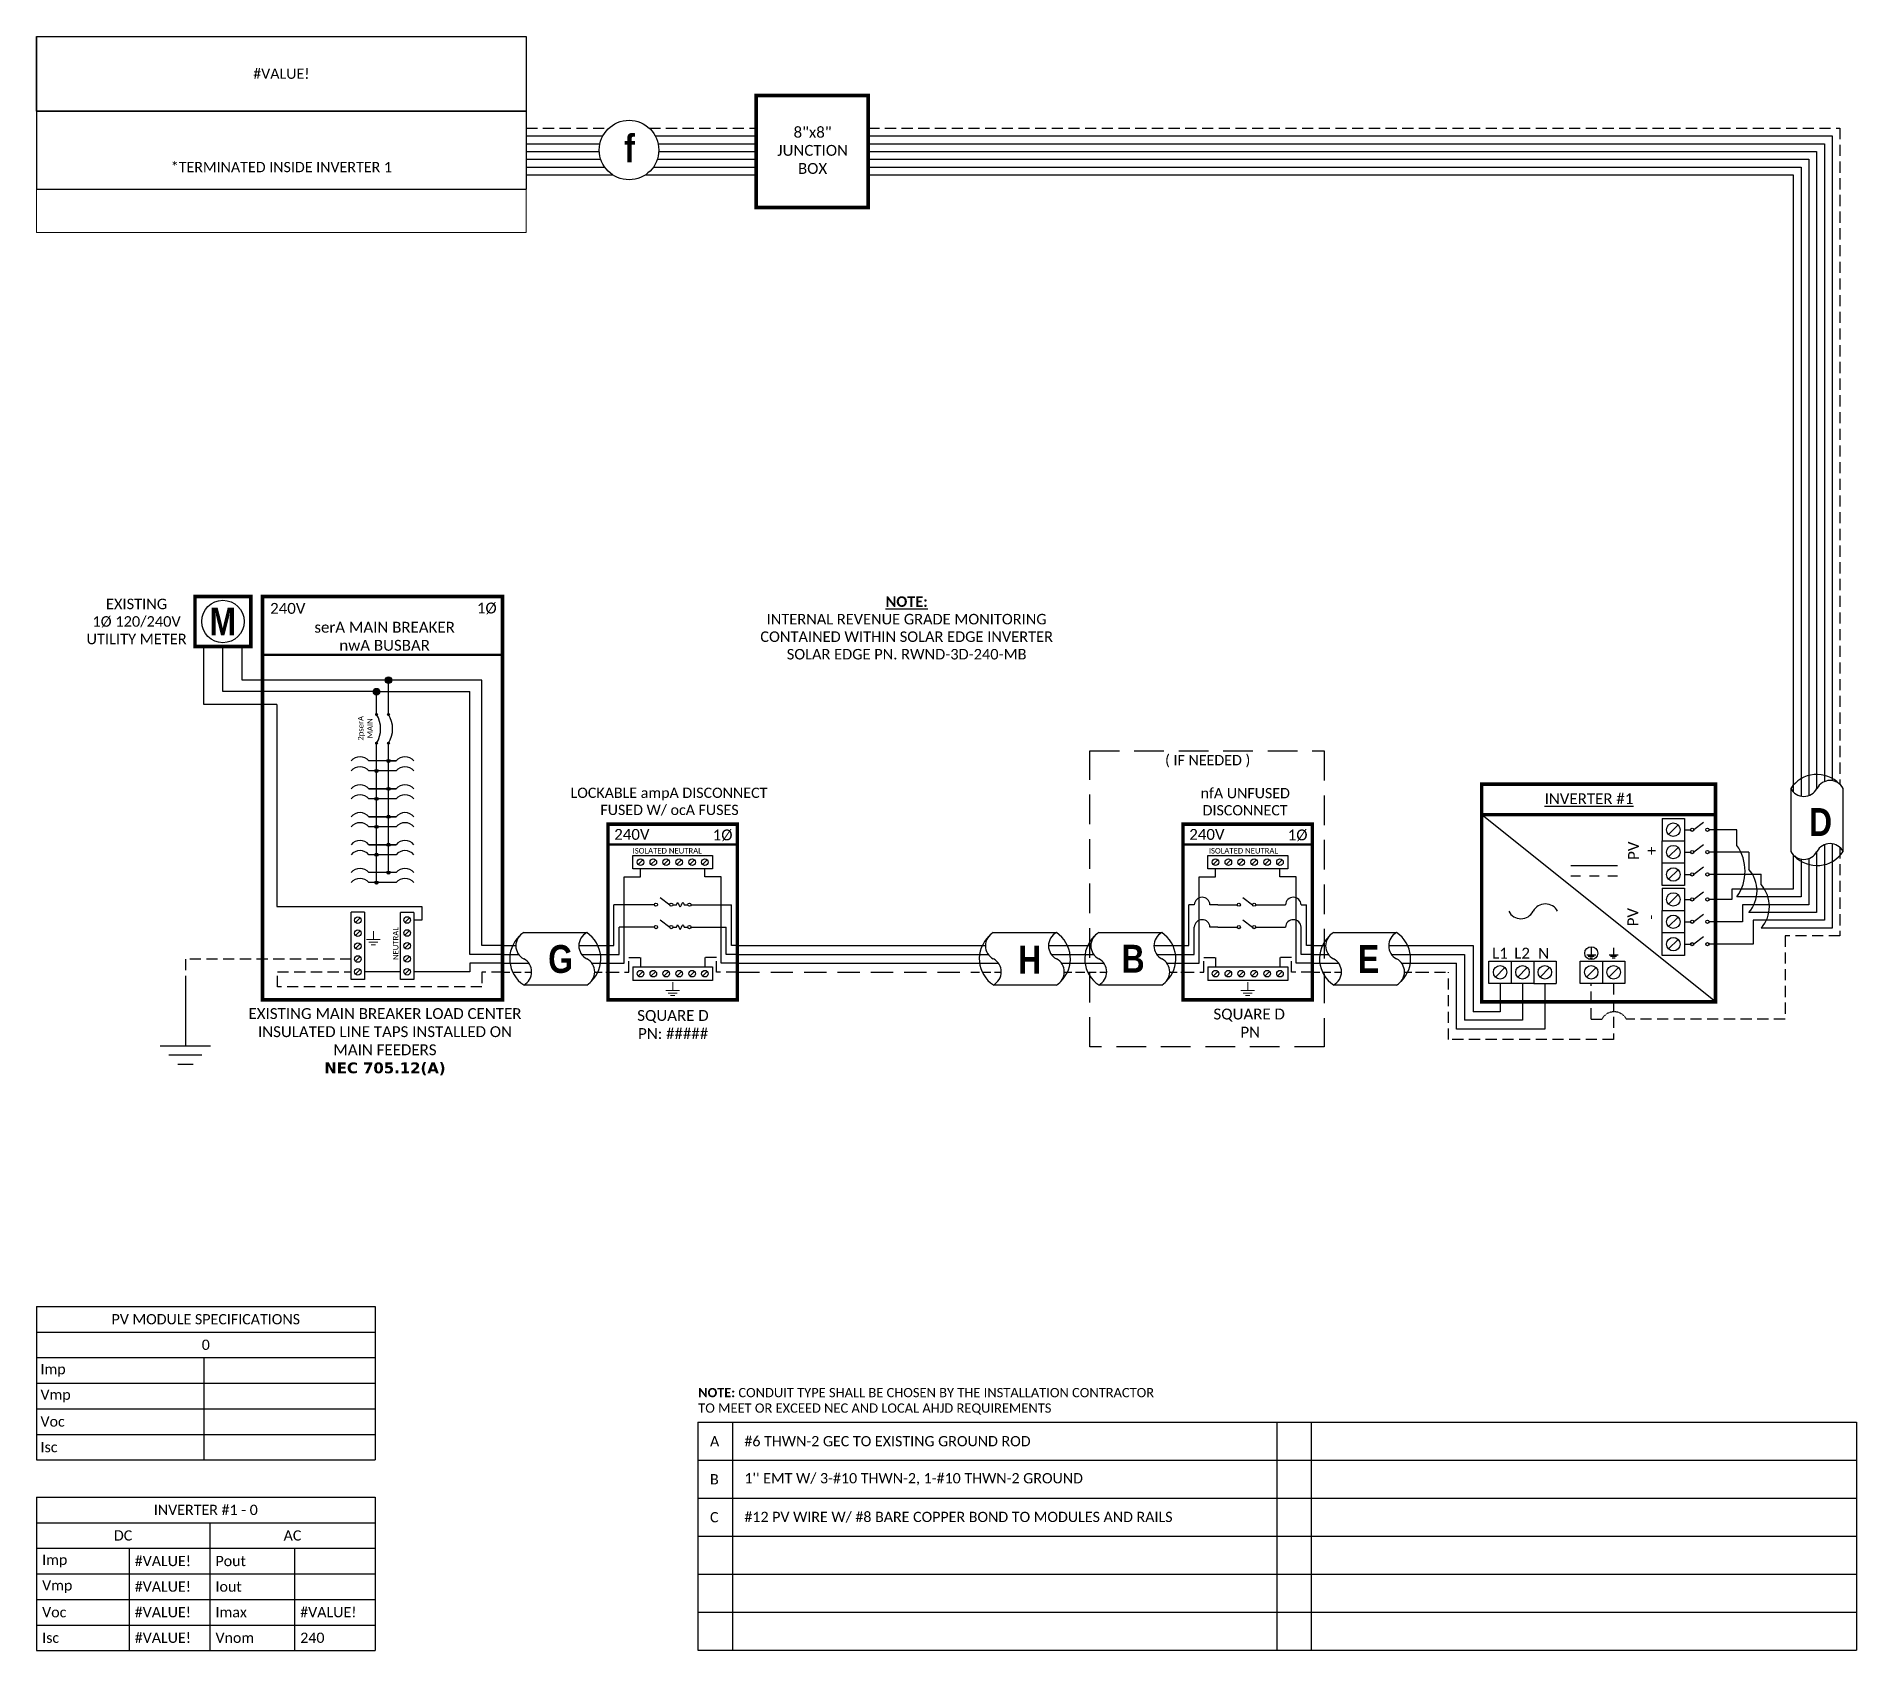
# Model space of a CAD drawing. Header units: feet. Extents: x 7019 to 7633, y 21610 to 22154.
import ezdxf

# ---------------------------------------------------------------- set-up
doc = ezdxf.new("R2010")
doc.units = ezdxf.units.FT
doc.header["$MEASUREMENT"] = 0
doc.linetypes.add('DASHED', pattern=[0.75, 0.5, -0.25])
doc.linetypes.add('HIDDEN', pattern=[0.375, 0.25, -0.125])
doc.layers.add('TEXT', color=7, linetype='Continuous')
doc.layers.add('Z - TITLEBLOCK TXT', color=7, linetype='Continuous')
doc.styles.add('ONE LINE TXT', font='techb___.ttf')
doc.styles.get("Standard").update_dxf_attribs({"font": 'calibri.ttf'})

msp = doc.modelspace()

# ---------------------------------------------------------------- texts
at = {"color": 1, "linetype": 'Continuous'}
msp.add_text('%%UINVERTER #1', height=3.6576, dxfattribs=at).set_placement((7527.55, 21895.61))
at = {"color": 1, "linetype": 'Continuous', "char_height": 9.3833, "attachment_point": 1, "style": 'ONE LINE TXT'}
for s, insert in [('{\\W1;\\C256;D}', (7616.67, 21894.28)), ('{\\W1;\\C256;G}', (7191.7, 21848.13)), ('{\\W1;\\C256;E}', (7464.65, 21848.13))]:
    msp.add_mtext_dynamic_manual_height_columns(s, width=0.1385, gutter_width=2.13, heights=[0], dxfattribs=dict(at, insert=insert))
at = {"color": 1, "char_height": 3.658, "attachment_point": 5, "rotation": 90}
for s, width, insert in [('PV +', 2.8378, (7560.53, 21879.92)), ('PV -', 2.8013, (7560.3, 21857.54))]:
    msp.add_mtext_dynamic_manual_height_columns(s, width=width, gutter_width=0.75, heights=[0], dxfattribs=dict(at, insert=insert))
at = {"color": 1, "attachment_point": 5}
for s, insert, char_height in [('L1', (7512.5, 21845.38), 3.658), ('L2', (7519.96, 21845.41), 3.658), ('N', (7527.21, 21845.36), 3.66)]:
    msp.add_mtext_dynamic_manual_height_columns(s, width=0.1481, gutter_width=0.75, heights=[0], dxfattribs=dict(at, insert=insert, char_height=char_height))
at = {"color": 10, "insert": (7242.28, 21698.93), "char_height": 3.10896, "attachment_point": 1}
msp.add_mtext_dynamic_manual_height_columns('\\A1;{\\fCalibri|b1|i0|c0|p34;NOTE:} {\\A0;\\H1.0052x;CONDUIT TYPE SHALL BE CHOSEN BY THE INSTALLATION CONTRACTOR\\PTO MEET OR EXCEED NEC AND LOCAL AHJD REQUIREMENTS}', width=164.3528, gutter_width=0, heights=[9.89], dxfattribs=at)
at = {"layer": 'Z - TITLEBLOCK TXT', "color": 1, "linetype": 'Continuous', "char_height": 9.3833, "attachment_point": 1, "style": 'ONE LINE TXT'}
for s, insert in [('{\\W1;\\C256;f}', (7217.35, 22121.24)), ('{\\W1;\\C256;H}', (7350.11, 21847.88))]:
    msp.add_mtext_dynamic_manual_height_columns(s, width=0.1385, gutter_width=2.13, heights=[0], dxfattribs=dict(at, insert=insert))

# ---------------------------------------------------------------- blocks, each defined once
blk = doc.blocks.new('*U17')
at = {"color": 7, "linetype": 'Continuous'}
for p, q in [((-7.14, 13.31), (-28.39, 13.31)), ((-28.39, -4.31), (-7.14, -4.31))]:
    blk.add_line(p, q, dxfattribs=at)
at = {"color": 7}
for p, q in [((-35.53, 9), (-31.05, 9)), ((-9.81, 9), (0, 9))]:
    blk.add_line(p, q, dxfattribs=at)
at = {"color": 10}
for p, q in [((-35.53, 6), (-30.11, 6)), ((-8.87, 6), (0, 6))]:
    blk.add_line(p, q, dxfattribs=at)
at = {"color": 253}
for p, q in [((-35.53, 3), (-26.66, 3)), ((-5.41, 3), (0, 3))]:
    blk.add_line(p, q, dxfattribs=at)
at = {"color": 92, "linetype": 'HIDDEN', "ltscale": 10}
for p, q in [((-4.48, 0), (0, 0)), ((-35.53, 0), (-25.72, 0))]:
    blk.add_line(p, q, dxfattribs=at)
at = {"linetype": 'Continuous'}
for centre, start, end in [((-26.08, 8.91), 117.66392, 242.33608), ((-4.83, 8.91), 117.66392, 242.33608), ((-30.7, 0.09), 297.66392, 62.33608), ((-9.45, 0.09), 297.66392, 62.33608)]:
    blk.add_arc(centre, 4.98, start, end, dxfattribs=at)
at = {"color": 7, "linetype": 'Continuous'}
for centre, start, end in [((-12.99, 4.5), 313.97324, 56.42648), ((-22.54, 4.5), 133.97324, 236.42648)]:
    blk.add_arc(centre, 10.58, start, end, dxfattribs=at)
blk = doc.blocks.new('*U21')
at = {"color": 7, "linetype": 'Continuous'}
for p, q in [((-7.14, 13.31), (-28.39, 13.31)), ((-28.39, -4.31), (-7.14, -4.31))]:
    blk.add_line(p, q, dxfattribs=at)
at = {"color": 7}
for p, q in [((-35.53, 9), (-31.05, 9)), ((-9.81, 9), (0, 9))]:
    blk.add_line(p, q, dxfattribs=at)
at = {"color": 10}
for p, q in [((-35.53, 6), (-30.11, 6)), ((-8.87, 6), (0, 6))]:
    blk.add_line(p, q, dxfattribs=at)
at = {"color": 253}
for p, q in [((-35.53, 3), (-26.66, 3)), ((-5.41, 3), (0, 3))]:
    blk.add_line(p, q, dxfattribs=at)
at = {"color": 92, "linetype": 'HIDDEN', "ltscale": 10}
for p, q in [((-4.48, 0), (0, 0)), ((-35.53, 0), (-25.72, 0))]:
    blk.add_line(p, q, dxfattribs=at)
at = {"linetype": 'Continuous'}
for centre, start, end in [((-26.08, 8.91), 117.66392, 242.33608), ((-4.83, 8.91), 117.66392, 242.33608), ((-30.7, 0.09), 297.66392, 62.33608), ((-9.45, 0.09), 297.66392, 62.33608)]:
    blk.add_arc(centre, 4.98, start, end, dxfattribs=at)
at = {"color": 7, "linetype": 'Continuous'}
for centre, start, end in [((-12.99, 4.5), 313.97324, 56.42648), ((-22.54, 4.5), 133.97324, 236.42648)]:
    blk.add_arc(centre, 10.58, start, end, dxfattribs=at)
blk = doc.blocks.new('*U22')
at = {"lineweight": 50}
blk.add_line((-43.61, 43.06), (0, 43.06), dxfattribs=at)
at = {"color": 1, "linetype": 'Continuous'}
for p, q in [((-35.27, 34.78), (-35.27, 39.32)), ((-35.27, 39.32), (-8.32, 39.32)), ((-8.32, 39.32), (-8.32, 34.78)), ((-8.32, 34.78), (-35.27, 34.78)), ((-26.07, 25.18), (-22.81, 22.74)), ((-21.73, 22.73), (-20.49, 22.73)), ((-17.94, 22.73), (-16.7, 22.73)), ((-26.07, 17.65), (-22.81, 15.2)), ((-21.73, 15.2), (-20.49, 15.2)), ((-17.94, 15.2), (-16.7, 15.2)), ((-35.27, 1.76), (-8.32, 1.76)), ((-35.27, 1.76), (-35.27, -2.78)), ((-8.32, 1.76), (-8.32, -2.78)), ((-8.32, -2.78), (-35.27, -2.78))]:
    blk.add_line(p, q, dxfattribs=at)
at = {"color": 4, "linetype": 'Continuous'}
for p, q in [((-31.89, 37.83), (-33.46, 36.26)), ((-27.53, 37.83), (-29.11, 36.26)), ((-23.18, 37.83), (-24.76, 36.26)), ((-18.83, 37.83), (-20.41, 36.26)), ((-14.48, 37.83), (-16.06, 36.26)), ((-10.13, 37.83), (-11.7, 36.26)), ((-31.89, 0.28), (-33.46, -1.3)), ((-27.53, 0.28), (-29.11, -1.3)), ((-23.18, 0.28), (-24.76, -1.3)), ((-18.83, 0.28), (-20.41, -1.3)), ((-14.48, 0.28), (-16.06, -1.3)), ((-10.13, 0.28), (-11.7, -1.3))]:
    blk.add_line(p, q, dxfattribs=at)
at = {"color": 253, "linetype": 'Continuous'}
for p, q in [((-38.16, 3), (-38.16, 32.17)), ((-38.16, 32.17), (-32.67, 32.17)), ((-32.67, 32.17), (-32.67, 34.78)), ((-10.92, 32.17), (-10.92, 34.78)), ((-5.43, 32.17), (-10.92, 32.17)), ((-5.43, 3), (-5.43, 32.17)), ((-43.61, 3), (-38.16, 3)), ((0, 3), (-5.43, 3))]:
    blk.add_line(p, q, dxfattribs=at)
at = {"color": 7, "linetype": 'Continuous'}
for p, q in [((-27.97, 22.73), (-41.66, 22.73)), ((-41.66, 9), (-41.66, 22.73)), ((-15.62, 22.73), (-1.93, 22.73)), ((-1.93, 9), (-1.93, 22.73))]:
    blk.add_line(p, q, dxfattribs=at)
at = {"color": 10, "linetype": 'Continuous'}
for p, q in [((-27.97, 15.2), (-39.8, 15.2)), ((-39.8, 6), (-39.8, 15.2)), ((-15.62, 15.2), (-3.79, 15.19)), ((-3.79, 6), (-3.79, 15.2)), ((-43.61, 6), (-39.8, 6)), ((0, 6), (-3.79, 6))]:
    blk.add_line(p, q, dxfattribs=at)
at = {"color": 7}
for p, q in [((-43.61, 9), (-41.66, 9)), ((0, 9), (-1.93, 9))]:
    blk.add_line(p, q, dxfattribs=at)
at = {"color": 92, "linetype": 'HIDDEN', "ltscale": 15}
for p, q in [((-43.61, 0), (-36.58, 0)), ((-36.58, 0), (-36.58, 4.9)), ((-36.58, 4.9), (-32.67, 4.9)), ((-32.67, 4.9), (-32.67, 1.76)), ((-7.01, 4.9), (-10.92, 4.9)), ((-10.92, 4.9), (-10.92, 1.76)), ((-7.01, 0), (-7.01, 4.9)), ((0, 0), (-7.01, 0))]:
    blk.add_line(p, q, dxfattribs=at)
at = {"lineweight": 50, "const_width": 1.19}
blk.add_lwpolyline([(-43.61, -9.34), (-43.61, 49.84), (0, 49.84), (0, -9.34)], close=True, dxfattribs=at)
at = {"color": 92, "linetype": 'Continuous', "lineweight": 5, "ltscale": 0.05, "flags": 128}
for points in [[(-21.8, -3.32), (-21.8, -6.17)], [(-24.14, -6.17), (-19.45, -6.17)], [(-20.27, -7.03), (-23.32, -7.03)], [(-21.08, -7.9), (-22.51, -7.9)]]:
    blk.add_lwpolyline(points, dxfattribs=at)
at = {"color": 4, "linetype": 'Continuous'}
for centre in [(-32.67, 37.05), (-28.32, 37.05), (-23.97, 37.05), (-19.62, 37.05), (-15.27, 37.05), (-10.92, 37.05), (-32.67, -0.51), (-28.32, -0.51), (-23.97, -0.51), (-19.62, -0.51), (-15.27, -0.51), (-10.92, -0.51)]:
    blk.add_circle(centre, 1.11, dxfattribs=at)
at = {"color": 1, "linetype": 'Continuous'}
for centre in [(-27.43, 22.73), (-22.27, 22.73), (-16.16, 22.73), (-27.43, 15.2), (-22.27, 15.2), (-16.16, 15.19)]:
    blk.add_circle(centre, 0.541, dxfattribs=at)
for points in [[(-20.49, 22.73), (-20.12, 23.49), (-19.22, 21.97), (-18.39, 23.49), (-17.94, 22.73)], [(-20.49, 15.2), (-20.12, 15.96), (-19.22, 14.43), (-18.39, 15.96), (-17.94, 15.2)]]:
    blk.add_spline(points, degree=3, dxfattribs=at)
at = {"color": 7}
blk.add_blockref('*U21', (-43.61, 0), dxfattribs=at)
at = {"color": 4, "linetype": 'Continuous'}
blk.add_text('ISOLATED NEUTRAL', height=1.8743, dxfattribs=at).set_placement((-35.32, 39.97))
at = {"color": 1}
for s, width, gutter_width, heights, insert, char_height, attachment_point in [('\\A1;\\pi2.6661;LOCKABLE ampA DISCONNECT \\P\\pi12.722;FUSED W/ ocA FUSES', 71.8931, 92.23, [18.56], (-58.88, 62.16), 3.4544, 1), ('240V', 0.1481, 0.75, [0], (-35.55, 46.4), 3.658, 5), ('1Ø', 0.1481, 0.75, [0], (-4.98, 46.1), 3.658, 5), ('\\A1;\\pi5.5987,t23.887;SQUARE D\\P\\pi5.8899,t24.178;PN: #####', 35.0816, 28.88, [13.54], (-39.35, -12.75), 3.6576, 1)]:
    blk.add_mtext_dynamic_manual_height_columns(s, width=width, gutter_width=gutter_width, heights=heights, dxfattribs=dict(at, insert=insert, char_height=char_height, attachment_point=attachment_point))
blk = doc.blocks.new('lineTapPanel')
at = {"linetype": 'Continuous'}
h = blk.add_hatch(color=254, dxfattribs=at)
h.dxf.hatch_style = 1
edge = h.paths.add_edge_path()
edge.add_arc((-38.44, 98.34), 1.11, 0, 360)
h = blk.add_hatch(color=254, dxfattribs=at)
h.dxf.hatch_style = 1
edge = h.paths.add_edge_path()
edge.add_arc((-42.47, 94.51), 1.11, 0, 360)
h = blk.add_hatch(color=1, dxfattribs=at)
h.dxf.hatch_style = 1
edge = h.paths.add_edge_path()
edge.add_arc((-42.47, 86.8), 0.291, 0, 360)
h = blk.add_hatch(color=1, dxfattribs=at)
h.dxf.hatch_style = 1
edge = h.paths.add_edge_path()
edge.add_arc((-38.44, 86.8), 0.291, 0, 360)
h = blk.add_hatch(color=1, dxfattribs=at)
h.dxf.hatch_style = 1
edge = h.paths.add_edge_path()
edge.add_arc((-42.47, 77.16), 0.291, 0, 360)
h = blk.add_hatch(color=1, dxfattribs=at)
h.dxf.hatch_style = 1
edge = h.paths.add_edge_path()
edge.add_arc((-38.44, 77.16), 0.291, 0, 360)
h = blk.add_hatch(color=1, dxfattribs=at)
h.dxf.hatch_style = 1
edge = h.paths.add_edge_path()
edge.add_arc((-42.47, 67.78), 0.528, 0, 360)
h = blk.add_hatch(color=1, dxfattribs=at)
h.dxf.hatch_style = 1
edge = h.paths.add_edge_path()
edge.add_arc((-38.44, 71.16), 0.528, 0, 360)
h = blk.add_hatch(color=1, dxfattribs=at)
h.dxf.hatch_style = 1
edge = h.paths.add_edge_path()
edge.add_arc((-38.44, 61.76), 0.528, 0, 360)
h = blk.add_hatch(color=1, dxfattribs=at)
h.dxf.hatch_style = 1
edge = h.paths.add_edge_path()
edge.add_arc((-42.47, 58.38), 0.528, 0, 360)
h = blk.add_hatch(color=1, dxfattribs=at)
h.dxf.hatch_style = 1
edge = h.paths.add_edge_path()
edge.add_arc((-42.47, 48.98), 0.528, 0, 360)
h = blk.add_hatch(color=1, dxfattribs=at)
h.dxf.hatch_style = 1
edge = h.paths.add_edge_path()
edge.add_arc((-38.44, 52.36), 0.528, 0, 360)
h = blk.add_hatch(color=1, dxfattribs=at)
h.dxf.hatch_style = 1
edge = h.paths.add_edge_path()
edge.add_arc((-38.44, 42.95), 0.528, 0, 360)
h = blk.add_hatch(color=1, dxfattribs=at)
h.dxf.hatch_style = 1
edge = h.paths.add_edge_path()
edge.add_arc((-42.47, 39.58), 0.528, 0, 360)
h = blk.add_hatch(color=1, dxfattribs=at)
h.dxf.hatch_style = 1
edge = h.paths.add_edge_path()
edge.add_arc((-42.47, 30.17), 0.528, 0, 360)
h = blk.add_hatch(color=1, dxfattribs=at)
h.dxf.hatch_style = 1
edge = h.paths.add_edge_path()
edge.add_arc((-38.44, 33.55), 0.528, 0, 360)
at = {"color": 155, "true_color": 0x647190}
blk.add_line((-80.92, 126.59), (0, 126.59), dxfattribs=at)
at = {"color": 253, "linetype": 'Continuous'}
for p, q in [((-100.73, 90.2), (-100.73, 109.7)), ((-76.04, 90.2), (-100.73, 90.2)), ((-76.04, 90.2), (-76.04, 22.16)), ((-76.04, 22.16), (-27.25, 22.16)), ((-27.25, 22.16), (-27.25, 17.57)), ((-27.25, 17.57), (-29.89, 17.57)), ((-11.01, 0.16), (-29.89, 0.16)), ((0, 3), (-11.01, 3)), ((-11.01, 3), (-11.01, 0.16))]:
    blk.add_line(p, q, dxfattribs=at)
at = {"color": 10, "linetype": 'Continuous'}
for p, q in [((-94.24, 94.51), (-94.24, 109.7)), ((-43.58, 94.51), (-94.24, 94.51)), ((-42.47, 87.09), (-42.47, 93.4)), ((-41.36, 94.51), (-10.98, 94.51)), ((-10.98, 6), (-10.98, 94.51)), ((-42.47, 30.17), (-42.47, 76.87)), ((-35.88, 67.78), (-45.04, 67.78)), ((-35.88, 58.38), (-45.04, 58.38)), ((-35.88, 48.98), (-45.04, 48.98)), ((-35.88, 39.58), (-45.04, 39.58)), ((-35.88, 30.17), (-45.04, 30.17)), ((0, 6), (-10.98, 6))]:
    blk.add_line(p, q, dxfattribs=at)
at = {"color": 7, "linetype": 'Continuous'}
for p, q in [((-87.75, 98.34), (-87.75, 109.7)), ((-39.56, 98.34), (-87.75, 98.34)), ((-6.96, 9), (-6.96, 98.34)), ((-38.44, 87.09), (-38.44, 97.23)), ((-38.44, 61.76), (-38.44, 76.87)), ((-35.88, 71.16), (-45.04, 71.16)), ((-38.44, 71.16), (-35.88, 71.16)), ((-45.04, 61.76), (-35.88, 61.76)), ((-35.88, 61.76), (-45.04, 61.76)), ((-38.44, 52.36), (-38.44, 61.76)), ((-45.04, 52.36), (-35.88, 52.36)), ((-35.88, 52.36), (-45.04, 52.36)), ((-38.44, 42.95), (-38.44, 52.36)), ((-45.04, 42.95), (-35.88, 42.95)), ((-35.88, 42.95), (-45.04, 42.95)), ((-38.44, 33.55), (-38.44, 42.95)), ((-35.88, 33.55), (-45.04, 33.55))]:
    blk.add_line(p, q, dxfattribs=at)
at = {"lineweight": 50}
blk.add_line((-80.92, 106.95), (0, 106.95), dxfattribs=at)
at = {"color": 7}
for p, q in [((-6.96, 98.34), (-37.33, 98.34)), ((0, 9), (-6.96, 9))]:
    blk.add_line(p, q, dxfattribs=at)
at = {"color": 1, "linetype": 'Continuous'}
for p, q in [((-51.03, -2.51), (-51.03, 20.23)), ((-46.49, 20.23), (-51.03, 20.23)), ((-46.49, 20.23), (-46.49, -2.51)), ((-34.43, -2.43), (-34.43, 20.16)), ((-29.89, 20.16), (-34.43, 20.16)), ((-29.89, 20.16), (-29.89, -2.43)), ((-46.49, -2.51), (-51.03, -2.51)), ((-29.89, -2.43), (-34.43, -2.43))]:
    blk.add_line(p, q, dxfattribs=at)
at = {"color": 4, "linetype": 'Continuous'}
for p, q in [((-47.97, 18.28), (-49.55, 16.71)), ((-47.97, 13.93), (-49.55, 12.36)), ((-31.37, 18.35), (-32.94, 16.78)), ((-31.37, 14), (-32.94, 12.43)), ((-47.97, 9.58), (-49.55, 8.01)), ((-31.37, 9.65), (-32.94, 8.08)), ((-47.97, 5.23), (-49.55, 3.66)), ((-47.97, 0.88), (-49.55, -0.69)), ((-31.37, 5.3), (-32.94, 3.73)), ((-31.37, 0.95), (-32.94, -0.62))]:
    blk.add_line(p, q, dxfattribs=at)
at = {"color": 92, "linetype": 'HIDDEN', "ltscale": 15}
for p, q in [((-51.03, 4.44), (-106.89, 4.44)), ((-106.89, 4.44), (-106.89, -4.87)), ((-75.84, -4.96), (-75.84, 0.09)), ((-75.84, 0.09), (-51.03, 0.09)), ((0, 0), (-6.96, 0)), ((-6.96, -4.96), (-75.84, -4.96)), ((-6.96, 0), (-6.96, -4.96))]:
    blk.add_line(p, q, dxfattribs=at)
at = {"color": 92, "linetype": 'Continuous', "ltscale": 15}
blk.add_line((-34.43, 0.09), (-46.49, 0.09), dxfattribs=at)
at = {"color": 92, "ltscale": 15}
blk.add_line((-106.89, -4.87), (-106.89, -24.84), dxfattribs=at)
at = {"lineweight": 50, "const_width": 1.19}
for points in [[(-103.67, 109.7), (-103.67, 126.59), (-84.82, 126.59), (-84.82, 109.7)], [(-80.92, -9.3), (-80.92, 126.59), (0, 126.59), (0, -9.3)]]:
    blk.add_lwpolyline(points, close=True, dxfattribs=at)
at = {"color": 92, "linetype": 'Continuous', "lineweight": 5, "ltscale": 0.05, "flags": 128}
for points in [[(-43.54, 13.81), (-43.54, 10.97)], [(-45.88, 10.97), (-41.2, 10.97)], [(-42.01, 10.1), (-45.07, 10.1)], [(-42.82, 9.23), (-44.25, 9.23)]]:
    blk.add_lwpolyline(points, dxfattribs=at)
at = {"color": 92, "linetype": 'Continuous', "ltscale": 4, "flags": 128}
for points in [[(-115.37, -24.84), (-98.41, -24.84)], [(-101.35, -27.98), (-112.43, -27.98)], [(-104.29, -31.12), (-109.49, -31.12)]]:
    blk.add_lwpolyline(points, dxfattribs=at)
at = {"linetype": 'Continuous'}
blk.add_circle((-94.24, 118.15), 7.15, dxfattribs=at)
at = {"color": 7, "linetype": 'Continuous'}
for centre in [(-38.44, 98.34), (-38.44, 98.34), (-42.47, 94.51)]:
    blk.add_circle(centre, 1.11, dxfattribs=at)
at = {"color": 1, "linetype": 'Continuous'}
for centre, radius in [((-42.47, 86.8), 0.291), ((-38.44, 86.8), 0.291), ((-42.47, 77.16), 0.291), ((-38.44, 77.16), 0.291), ((-42.47, 67.78), 0.528), ((-38.44, 71.16), 0.528), ((-38.44, 61.76), 0.528), ((-42.47, 58.38), 0.528), ((-42.47, 48.98), 0.528), ((-38.44, 52.36), 0.528), ((-38.44, 42.95), 0.528), ((-42.47, 39.58), 0.528), ((-42.47, 30.17), 0.528), ((-38.44, 33.55), 0.528)]:
    blk.add_circle(centre, radius, dxfattribs=at)
at = {"color": 4, "linetype": 'Continuous'}
for centre in [(-48.76, 17.49), (-32.16, 17.57), (-48.76, 13.14), (-32.16, 13.21), (-48.76, 8.79), (-32.16, 8.86), (-48.76, 4.44), (-48.76, 0.09), (-32.16, 4.51), (-32.16, 0.16)]:
    blk.add_circle(centre, 1.11, dxfattribs=at)
at = {"color": 1, "linetype": 'Continuous'}
for centre, radius, start, end in [((-50.14, 81.98), 9.06, 327.87082, 32.12918), ((-46.11, 81.98), 9.06, 327.87082, 32.12918), ((-48.03, 68.62), 3.93, 40.3392, 139.6608), ((-48.03, 65.24), 3.93, 40.3392, 139.6608), ((-32.88, 68.62), 3.93, 40.3392, 139.6608), ((-32.88, 65.24), 3.93, 40.3392, 139.6608), ((-48.03, 59.21), 3.93, 40.3392, 139.6608), ((-32.88, 59.21), 3.93, 40.3392, 139.6608), ((-48.03, 55.84), 3.93, 40.3392, 139.6608), ((-32.88, 55.84), 3.93, 40.3392, 139.6608), ((-48.03, 49.81), 3.93, 40.3392, 139.6608), ((-48.03, 46.43), 3.93, 40.3392, 139.6608), ((-32.88, 49.81), 3.93, 40.3392, 139.6608), ((-32.88, 46.43), 3.93, 40.3392, 139.6608), ((-48.03, 40.41), 3.93, 40.3392, 139.6608), ((-32.88, 40.41), 3.93, 40.3392, 139.6608), ((-48.03, 37.03), 3.93, 40.3392, 139.6608), ((-32.88, 37.03), 3.93, 40.3392, 139.6608), ((-48.03, 31.01), 3.93, 40.3392, 139.6608), ((-48.03, 27.63), 3.93, 40.3392, 139.6608), ((-32.88, 31.01), 3.93, 40.3392, 139.6608), ((-32.88, 27.63), 3.93, 40.3392, 139.6608)]:
    blk.add_arc(centre, radius, start, end, dxfattribs=at)
at = {"color": 253, "linetype": 'Continuous', "style": 'ONE LINE TXT'}
blk.add_text('M', height=9.38, dxfattribs=at).set_placement((-98.8, 113.43))
at = {"color": 4, "linetype": 'Continuous'}
blk.add_text('NEUTRAL', height=1.874, rotation=90, dxfattribs=at).set_placement((-35.08, 4.08))
at = {"color": 1, "attachment_point": 5}
for s, width, gutter_width, heights, insert, char_height in [('EXISTING\\P1Ø 120/240V UTILITY METER', 37.8067, 7.17, [0], (-123.35, 118.13), 3.5433), ('240V', 0.1481, 0.75, [0], (-72.39, 122.54), 3.658), ('1Ø', 0.1481, 0.75, [0], (-5.31, 122.54), 3.658), ('serA MAIN BREAKER\\PnwA BUSBAR', 72.4998, 0.75, [0], (-39.75, 113.14), 3.6576), ('EXISTING MAIN BREAKER LOAD CENTER INSULATED LINE TAPS INSTALLED ON MAIN FEEDERS\\P{\\fVerdana|b1|i0|c0|p34;NEC 705.12(A)}', 98.9176, 7.17, [106.42], (-39.63, -23.42), 3.6576)]:
    blk.add_mtext_dynamic_manual_height_columns(s, width=width, gutter_width=gutter_width, heights=heights, dxfattribs=dict(at, insert=insert, char_height=char_height))
at = {"color": 4, "linetype": 'Continuous', "insert": (-46.25, 82.15), "char_height": 1.874, "attachment_point": 5, "rotation": 90}
blk.add_mtext_dynamic_manual_height_columns('2pserA\\PMAIN', width=0.1481, gutter_width=0.75, heights=[0], dxfattribs=at)
blk = doc.blocks.new('*U24')
at = {"color": 7}
blk.add_blockref('lineTapPanel', (0, 0), dxfattribs=at)
blk = doc.blocks.new('*T15')
at = {"color": 0, "lineweight": -2, "transparency": 16777216}
for p, q in [((0, 0), (114.19, 0)), ((0, 0), (0, -51.7)), ((114.19, 0), (114.19, -51.7)), ((0, -8.62), (114.19, -8.62)), ((58.43, -8.62), (58.43, -51.7)), ((0, -17.23), (114.19, -17.23)), ((31.22, -17.23), (31.22, -51.7)), ((86.98, -17.23), (86.98, -51.7)), ((0, -25.85), (114.19, -25.85)), ((0, -34.47), (114.19, -34.47)), ((0, -43.08), (114.19, -43.08)), ((0, -51.7), (114.19, -51.7))]:
    blk.add_line(p, q, dxfattribs=at)
at = {"color": 0, "linetype": 'Continuous', "transparency": 16777216, "char_height": 3.4544}
for s, insert, width, attachment_point in [('{\\fCalibri|b0|i0|c0;INVERTER #1 - 0', (57.09, -4.31), 110.3293, 5), ('{\\fCalibri|b0|i0|c0;DC', (29.22, -12.93), 54.5755, 5), ('{\\fCalibri|b0|i0|c0;AC', (86.31, -12.93), 51.8976, 5), ('{\\fCalibri|b0|i0|c0;Imp', (1.93, -21.54), 27.3681, 4), ('{\\fCalibri|b0|i0|c0;#VALUE!', (33.15, -21.54), 23.3513, 4), ('{\\fCalibri|b0|i0|c0;Pout', (60.36, -21.54), 24.6902, 4), ('{\\fCalibri|b0|i0|c0;', (88.91, -21.54), 23.3513, 4), ('{\\fCalibri|b0|i0|c0;Vmp', (1.93, -30.16), 27.3681, 4), ('{\\fCalibri|b0|i0|c0;#VALUE!', (33.15, -30.16), 23.3513, 4), ('{\\fCalibri|b0|i0|c0;Iout', (60.36, -30.16), 24.6902, 4), ('{\\fCalibri|b0|i0|c0;', (88.91, -30.16), 23.3513, 4), ('{\\fCalibri|b0|i0|c0;Voc', (1.93, -38.78), 27.3681, 4), ('{\\fCalibri|b0|i0|c0;#VALUE!', (33.15, -38.78), 23.3513, 4), ('{\\fCalibri|b0|i0|c0;Imax', (60.36, -38.78), 24.6902, 4), ('{\\fCalibri|b0|i0|c0;#VALUE!', (88.91, -38.78), 23.3513, 4), ('{\\fCalibri|b0|i0|c0;Isc', (1.93, -47.39), 27.3681, 4), ('{\\fCalibri|b0|i0|c0;#VALUE!', (33.15, -47.39), 23.3513, 4), ('{\\fCalibri|b0|i0|c0;Vnom', (60.36, -47.39), 24.6902, 4), ('{\\fCalibri|b0|i0|c0;240', (88.91, -47.39), 23.3513, 4)]:
    blk.add_mtext(s, dxfattribs=dict(at, insert=insert, width=width, attachment_point=attachment_point))
blk = doc.blocks.new('*T16')
at = {"color": 0, "lineweight": -2, "transparency": 16777216}
for p, q in [((0, 0), (114.19, 0)), ((0, 0), (0, -51.69)), ((114.19, 0), (114.19, -51.69)), ((0, -8.62), (114.19, -8.62)), ((0, -17.23), (114.19, -17.23)), ((56.41, -17.23), (56.41, -51.69)), ((0, -25.85), (114.19, -25.85)), ((0, -34.46), (114.19, -34.46)), ((0, -43.08), (114.19, -43.08)), ((0, -51.69), (114.19, -51.69))]:
    blk.add_line(p, q, dxfattribs=at)
at = {"color": 0, "linetype": 'Continuous', "transparency": 16777216, "char_height": 3.4544}
for s, insert, width, attachment_point in [('{\\fCalibri|b0|i0|c0;PV MODULE SPECIFICATIONS', (57.09, -4.31), 111.433, 5), ('{\\fCalibri|b0|i0|c0;0', (57.09, -12.92), 111.433, 5), ('{\\fCalibri|b0|i0|c0;Imp', (1.38, -21.54), 53.6551, 4), ('{\\fCalibri|b0|i0|c0;', (57.78, -21.54), 55.0254, 4), ('{\\fCalibri|b0|i0|c0;Vmp', (1.38, -30.15), 53.6551, 4), ('{\\fCalibri|b0|i0|c0;', (57.78, -30.15), 55.0254, 4), ('{\\fCalibri|b0|i0|c0;Voc', (1.38, -38.77), 53.6551, 4), ('{\\fCalibri|b0|i0|c0;', (57.78, -38.77), 55.0254, 4), ('{\\fCalibri|b0|i0|c0;Isc', (1.38, -47.39), 53.6551, 4), ('{\\fCalibri|b0|i0|c0;', (57.78, -47.39), 55.0254, 4)]:
    blk.add_mtext(s, dxfattribs=dict(at, insert=insert, width=width, attachment_point=attachment_point))
blk = doc.blocks.new('unfusedDisconnect')
at = {"lineweight": 50}
blk.add_line((-43.61, 43.06), (0, 43.06), dxfattribs=at)
at = {"color": 1, "linetype": 'Continuous'}
for p, q in [((-35.27, 34.78), (-35.27, 39.32)), ((-35.27, 39.32), (-8.32, 39.32)), ((-8.32, 39.32), (-8.32, 34.78)), ((-8.32, 34.78), (-35.27, 34.78)), ((-23.43, 25.18), (-20.16, 22.74)), ((-31.89, 22.73), (-25.32, 22.73)), ((-19.08, 22.73), (-11.7, 22.73)), ((-31.89, 15.2), (-25.32, 15.2)), ((-23.43, 17.65), (-20.16, 15.2)), ((-19.08, 15.2), (-11.7, 15.19)), ((-35.27, 1.76), (-8.32, 1.76)), ((-35.27, 1.76), (-35.27, -2.78)), ((-8.32, 1.76), (-8.32, -2.78)), ((-8.32, -2.78), (-35.27, -2.78))]:
    blk.add_line(p, q, dxfattribs=at)
at = {"color": 4, "linetype": 'Continuous'}
for p, q in [((-31.89, 37.83), (-33.46, 36.26)), ((-27.53, 37.83), (-29.11, 36.26)), ((-23.18, 37.83), (-24.76, 36.26)), ((-18.83, 37.83), (-20.41, 36.26)), ((-14.48, 37.83), (-16.06, 36.26)), ((-10.13, 37.83), (-11.7, 36.26)), ((-31.89, 0.28), (-33.46, -1.3)), ((-27.53, 0.28), (-29.11, -1.3)), ((-23.18, 0.28), (-24.76, -1.3)), ((-18.83, 0.28), (-20.41, -1.3)), ((-14.48, 0.28), (-16.06, -1.3)), ((-10.13, 0.28), (-11.7, -1.3))]:
    blk.add_line(p, q, dxfattribs=at)
at = {"color": 253, "linetype": 'Continuous'}
for p, q in [((-38.16, 3), (-38.16, 32.17)), ((-38.16, 32.17), (-32.67, 32.17)), ((-32.67, 32.17), (-32.67, 34.78)), ((-10.92, 32.17), (-10.92, 34.78)), ((-5.43, 32.17), (-10.92, 32.17)), ((-5.43, 3), (-5.43, 32.17)), ((-43.61, 3), (-38.16, 3)), ((0, 3), (-5.43, 3))]:
    blk.add_line(p, q, dxfattribs=at)
at = {"color": 7, "linetype": 'Continuous'}
for p, q in [((-41.66, 9), (-41.66, 22.73)), ((-39.8, 22.73), (-41.66, 22.73)), ((-31.89, 22.73), (-34.52, 22.73)), ((-11.7, 22.73), (-9.07, 22.73)), ((-3.79, 22.73), (-1.93, 22.73)), ((-1.93, 9), (-1.93, 22.73))]:
    blk.add_line(p, q, dxfattribs=at)
at = {"color": 10, "linetype": 'Continuous'}
for p, q in [((-39.8, 6), (-39.8, 15.2)), ((-31.89, 15.2), (-34.52, 15.2)), ((-11.7, 15.2), (-9.07, 15.2)), ((-3.79, 6), (-3.79, 15.2)), ((-43.61, 6), (-39.8, 6)), ((0, 6), (-3.79, 6))]:
    blk.add_line(p, q, dxfattribs=at)
at = {"color": 7}
for p, q in [((-43.61, 9), (-41.66, 9)), ((0, 9), (-1.93, 9))]:
    blk.add_line(p, q, dxfattribs=at)
at = {"color": 92, "linetype": 'HIDDEN', "ltscale": 15}
for p, q in [((-43.61, 0), (-36.58, 0)), ((-36.58, 0), (-36.58, 4.9)), ((-36.58, 4.9), (-32.67, 4.9)), ((-32.67, 4.9), (-32.67, 1.76)), ((-7.01, 4.9), (-10.92, 4.9)), ((-10.92, 4.9), (-10.92, 1.76)), ((-7.01, 0), (-7.01, 4.9)), ((0, 0), (-7.01, 0))]:
    blk.add_line(p, q, dxfattribs=at)
at = {"lineweight": 50, "const_width": 1.19}
blk.add_lwpolyline([(-43.61, -9.34), (-43.61, 49.84), (0, 49.84), (0, -9.34)], close=True, dxfattribs=at)
at = {"color": 92, "linetype": 'Continuous', "lineweight": 5, "ltscale": 0.05, "flags": 128}
for points in [[(-21.8, -3.32), (-21.8, -6.17)], [(-24.14, -6.17), (-19.45, -6.17)], [(-20.27, -7.03), (-23.32, -7.03)], [(-21.08, -7.9), (-22.51, -7.9)]]:
    blk.add_lwpolyline(points, dxfattribs=at)
at = {"color": 4, "linetype": 'Continuous'}
for centre in [(-32.67, 37.05), (-28.32, 37.05), (-23.97, 37.05), (-19.62, 37.05), (-15.27, 37.05), (-10.92, 37.05), (-32.67, -0.51), (-28.32, -0.51), (-23.97, -0.51), (-19.62, -0.51), (-15.27, -0.51), (-10.92, -0.51)]:
    blk.add_circle(centre, 1.11, dxfattribs=at)
at = {"color": 1, "linetype": 'Continuous'}
for centre in [(-24.78, 22.73), (-19.62, 22.73), (-24.78, 15.2), (-19.62, 15.2)]:
    blk.add_circle(centre, 0.541, dxfattribs=at)
at = {"color": 7, "linetype": 'Continuous'}
for centre in [(-37.16, 22.58), (-6.43, 22.58)]:
    blk.add_arc(centre, 2.64, 3.28193, 176.71807, dxfattribs=at)
at = {"color": 10, "linetype": 'Continuous'}
for centre in [(-37.16, 15.04), (-6.43, 15.04)]:
    blk.add_arc(centre, 2.64, 3.28193, 176.71807, dxfattribs=at)
at = {"color": 4, "linetype": 'Continuous'}
blk.add_text('ISOLATED NEUTRAL', height=1.8743, dxfattribs=at).set_placement((-34.91, 39.97))
at = {"color": 1}
for s, width, gutter_width, heights, insert, char_height, attachment_point in [('\\A1;\\pi17.559;nfA UNFUSED\\P\\pi18.229;DISCONNECT', 64.922, 0, [11.89], (-55.21, 62.04), 3.4544, 1), ('240V', 0.1481, 0.75, [0], (-35.55, 46.4), 3.658, 5), ('1Ø', 0.1481, 0.75, [0], (-4.98, 46.1), 3.658, 5), ('\\A1;\\pi13.903,t32.191;SQUARE D\\P\\pi22.981,t41.269;PN', 51.6906, 0.203, [45.94], (-47.25, -12.27), 3.6576, 1)]:
    blk.add_mtext_dynamic_manual_height_columns(s, width=width, gutter_width=gutter_width, heights=heights, dxfattribs=dict(at, insert=insert, char_height=char_height, attachment_point=attachment_point))
blk = doc.blocks.new('*U19')
at = {"color": 10, "linetype": 'DASHED', "ltscale": 20}
blk.add_lwpolyline([(-75.05, 74.56), (3.97, 74.56), (3.97, -25.17), (-75.05, -25.17)], close=True, dxfattribs=at)
at = {"color": 7}
for name, p in [('unfusedDisconnect', (0, 0)), ('*U17', (-43.61, 0))]:
    blk.add_blockref(name, p, dxfattribs=at)
at = {"color": 10, "insert": (-50.86, 73.16), "char_height": 3.4544, "attachment_point": 1}
blk.add_mtext_dynamic_manual_height_columns('\\A1;\\pi1.2092;( IF NEEDED )', width=30.7523, gutter_width=0, heights=[6.58], dxfattribs=at)
at = {"color": 1, "linetype": 'Continuous', "insert": (-64.3, 9.22), "char_height": 9.3833, "attachment_point": 1, "style": 'ONE LINE TXT'}
blk.add_mtext_dynamic_manual_height_columns('{\\W1;\\C256;B}', width=0.1385, gutter_width=2.13, heights=[0], dxfattribs=at)
blk = doc.blocks.new('*T18')
at = {"linetype": 'ByBlock', "lineweight": -2, "transparency": 16777216}
for p, q in [((0, 0), (390.51, 0)), ((0, 0), (0, -76.8)), ((11.58, 0), (11.58, -76.8)), ((195.1, 0), (195.1, -76.8)), ((206.68, 0), (206.68, -76.8)), ((390.51, 0), (390.51, -76.8)), ((0, -12.8), (390.51, -12.8)), ((0, -25.61), (390.51, -25.61)), ((0, -38.41), (390.51, -38.41)), ((0, -51.22), (390.51, -51.22)), ((0, -64.02), (390.51, -64.02)), ((0, -76.8), (390.51, -76.8))]:
    blk.add_line(p, q, dxfattribs=at)
at = {"color": 0, "linetype": 'Continuous', "transparency": 16777216, "char_height": 3.4544, "attachment_point": 4}
for s, insert, width in [('{\\fCalibri|b0|i0|c0;A', (4.06, -6.4), 3.4544), ('{\\fCalibri|b0|i0|c0;#6 THWN-2 GEC TO EXISTING GROUND ROD', (15.65, -6.4), 175.3856), ('{\\fCalibri|b0|i0|c0;', (199.16, -6.4), 3.4544), ('{\\fCalibri|b0|i0|c0;', (210.74, -6.4), 175.7027), ('{\\fCalibri|b0|i0|c0;B', (4.06, -19.21), 3.4544), ("{\\fCalibri|b0|i0|c0;1'' EMT W/ 3-#10 THWN-2, 1-#10 THWN-2 GROUND", (15.65, -19.21), 175.3856), ('{\\fCalibri|b0|i0|c0;', (199.16, -19.21), 3.4544), ('{\\fCalibri|b0|i0|c0;', (210.74, -19.21), 175.7027), ('{\\fCalibri|b0|i0|c0;C', (4.06, -32.01), 3.4544), ('{\\fCalibri|b0|i0|c0;#12 PV WIRE W/ #8 BARE COPPER BOND TO MODULES AND RAILS', (15.65, -32.01), 175.3856), ('{\\fCalibri|b0|i0|c0;', (199.16, -32.01), 3.4544), ('{\\fCalibri|b0|i0|c0;', (210.74, -32.01), 175.7027), ('{\\fCalibri|b0|i0|c0;', (4.06, -44.82), 3.4544), ('{\\fCalibri|b0|i0|c0;', (15.65, -44.82), 175.3856), ('{\\fCalibri|b0|i0|c0;', (199.16, -44.82), 3.4544), ('{\\fCalibri|b0|i0|c0;', (210.74, -44.82), 175.7027), ('{\\fCalibri|b0|i0|c0;', (4.06, -57.62), 3.4544), ('{\\fCalibri|b0|i0|c0;', (15.65, -57.62), 175.3856), ('{\\fCalibri|b0|i0|c0;', (199.16, -57.62), 3.4544), ('{\\fCalibri|b0|i0|c0;', (210.74, -57.62), 175.7027), ('{\\fCalibri|b0|i0|c0;', (4.06, -70.41), 3.4544), ('{\\fCalibri|b0|i0|c0;', (15.65, -70.41), 175.3856), ('{\\fCalibri|b0|i0|c0;', (199.16, -70.41), 3.4544), ('{\\fCalibri|b0|i0|c0;', (210.74, -70.41), 175.7027)]:
    blk.add_mtext(s, dxfattribs=dict(at, insert=insert, width=width))
blk = doc.blocks.new('*T20')
at = {"color": 0, "lineweight": -2, "transparency": 16777216}
for p, q in [((0, 0), (165.11, 0)), ((0, 0), (0, -51.42)), ((165.11, 0), (165.11, -51.42)), ((0, -25.14), (165.11, -25.14)), ((0, -51.42), (165.11, -51.42))]:
    blk.add_line(p, q, dxfattribs=at)
at = {"layer": 'Defpoints', "color": 8, "linetype": 'ByBlock', "lineweight": 0, "transparency": 16777216}
for p, q in [((0, -51.42), (0, -66.05)), ((165.11, -51.42), (165.11, -66.05)), ((0, -66.05), (165.11, -66.05))]:
    blk.add_line(p, q, dxfattribs=at)
at = {"color": 0, "linetype": 'Continuous', "transparency": 16777216, "char_height": 3.4544, "width": 155.095, "attachment_point": 5}
for s, insert in [('{\\fCalibri|b0|i0|c0;#VALUE!', (82.56, -12.57)), ('{\\fCalibri|b0|i0|c0;^J^J*TERMINATED INSIDE INVERTER 1', (82.56, -38.28))]:
    blk.add_mtext(s, dxfattribs=dict(at, insert=insert))
blk = doc.blocks.new('8x8box')
at = {"lineweight": 50, "const_width": 1.19}
blk.add_lwpolyline([(37.78, 0), (0, 0), (0, 37.78), (37.78, 37.78)], close=True, dxfattribs=at)
at = {"color": 1, "insert": (19.03, 19.26), "char_height": 3.6576, "attachment_point": 5}
blk.add_mtext_dynamic_manual_height_columns('8"x8"  JUNCTION BOX ', width=0.4767, gutter_width=7.17, heights=[0], dxfattribs=at)
blk = doc.blocks.new('*U26')
at = {"color": 7}
blk.add_line((-79.14, 9), (0, 9), dxfattribs=at)
at = {"color": 10}
blk.add_line((-79.14, 6), (0, 6), dxfattribs=at)
at = {"color": 253}
blk.add_line((-79.14, 3), (0, 3), dxfattribs=at)
at = {"color": 92, "linetype": 'DASHED', "ltscale": 15}
blk.add_line((-79.14, 0), (0, 0), dxfattribs=at)
at = {"color": 1, "insert": (-22.08, 115.96), "char_height": 3.5433, "attachment_point": 5}
blk.add_mtext_dynamic_manual_height_columns('{\\fCalibri|b1|i0|c0|p34;\\LNOTE:\\P}INTERNAL REVENUE GRADE MONITORING\\PCONTAINED WITHIN SOLAR EDGE INVERTER\\PSOLAR EDGE PN. RWND-3D-240-MB', width=99.534, gutter_width=7.17, heights=[0], dxfattribs=at)

# ---------------------------------------------------------------- linework, layer by layer
at = {"color": 10, "linetype": 'Continuous'}
for p, q in [((7184.32, 22120.71), (7210.12, 22120.71)), ((7227.8, 22120.71), (7261.79, 22120.71)), ((7299.57, 22120.71), (7624.48, 22120.71)), ((7624.48, 22120.71), (7624.48, 21903.51)), ((7184.32, 22115.47), (7208.94, 22115.47)), ((7184.32, 22110.23), (7210.73, 22110.23)), ((7227.19, 22110.23), (7261.79, 22110.23)), ((7228.98, 22115.47), (7261.79, 22115.47)), ((7299.57, 22115.47), (7619.23, 22115.47)), ((7299.57, 22110.23), (7613.99, 22110.23)), ((7613.99, 22110.23), (7613.99, 21898.32)), ((7619.23, 22115.47), (7619.23, 21900.71)), ((7592.35, 21886.99), (7582.97, 21886.99)), ((7592.35, 21881.73), (7592.35, 21886.99)), ((7596.4, 21879.46), (7582.97, 21879.46)), ((7596.4, 21879.46), (7596.4, 21873.63)), ((7613.99, 21877.08), (7613.99, 21864.36)), ((7619.23, 21879.46), (7619.23, 21859.12)), ((7624.48, 21882.26), (7624.48, 21853.88)), ((7600.59, 21871.92), (7582.97, 21871.92)), ((7600.59, 21868.39), (7600.59, 21871.98)), ((7613.99, 21864.36), (7592.35, 21864.36)), ((7619.23, 21859.12), (7596.4, 21859.12)), ((7624.48, 21853.88), (7600.59, 21853.88)), ((7484.8, 21845), (7500.56, 21845)), ((7500.56, 21845), (7500.56, 21822.81)), ((7520.09, 21835.21), (7520.09, 21822.81)), ((7520.09, 21822.81), (7500.56, 21822.81))]:
    msp.add_line(p, q, dxfattribs=at)
at = {"color": 7, "linetype": 'Continuous'}
for p, q in [((7184.32, 22118.09), (7209.15, 22118.09)), ((7228.76, 22118.09), (7261.79, 22118.09)), ((7299.57, 22118.09), (7621.85, 22118.09)), ((7621.85, 22118.09), (7621.85, 21903.19)), ((7184.32, 22112.85), (7209.42, 22112.85)), ((7228.49, 22112.85), (7261.79, 22112.85)), ((7299.57, 22112.85), (7616.61, 22112.85)), ((7616.61, 22112.85), (7616.61, 21898.52)), ((7184.32, 22107.61), (7213.41, 22107.61)), ((7224.5, 22107.61), (7261.79, 22107.61)), ((7299.57, 22107.61), (7611.37, 22107.61)), ((7611.37, 22107.61), (7611.37, 21899.73)), ((7610.52, 21900.9), (7610.52, 21879.65)), ((7628.15, 21879.65), (7628.15, 21900.9)), ((7585.11, 21829.04), (7506.34, 21892.06)), ((7611.37, 21878.49), (7611.37, 21866.99)), ((7616.61, 21877.28), (7616.61, 21861.74)), ((7621.85, 21881.94), (7621.85, 21856.5)), ((7552.16, 21874.81), (7536.39, 21874.81)), ((7539.69, 21871.4), (7536.39, 21871.4)), ((7545.92, 21871.4), (7542.63, 21871.4)), ((7552.16, 21871.4), (7548.87, 21871.4)), ((7611.37, 21866.99), (7590.7, 21866.99)), ((7590.7, 21866.99), (7590.7, 21863.51)), ((7590.7, 21863.51), (7582.97, 21863.51)), ((7616.61, 21861.74), (7594.28, 21861.74)), ((7594.28, 21861.74), (7594.28, 21855.98)), ((7594.28, 21855.98), (7582.97, 21855.98)), ((7621.85, 21856.5), (7597.86, 21856.5)), ((7597.86, 21856.5), (7597.86, 21848.44)), ((7484.8, 21848), (7503.5, 21848)), ((7503.5, 21848), (7503.5, 21825.62)), ((7597.86, 21848.44), (7582.97, 21848.44)), ((7512.55, 21835.21), (7512.55, 21825.62)), ((7512.55, 21825.62), (7503.5, 21825.62))]:
    msp.add_line(p, q, dxfattribs=at)
at = {"color": 1, "linetype": 'Continuous'}
for p, q in [((7567.15, 21890.76), (7574.69, 21890.76)), ((7567.15, 21890.76), (7567.15, 21883.22)), ((7574.69, 21890.76), (7574.69, 21883.22)), ((7581.12, 21889.45), (7577.85, 21887.01)), ((7567.15, 21868.16), (7567.15, 21883.22)), ((7567.15, 21883.22), (7574.69, 21883.22)), ((7567.15, 21868.16), (7567.15, 21883.22)), ((7574.69, 21886.99), (7576.73, 21886.99)), ((7574.69, 21883.22), (7574.69, 21868.16)), ((7574.69, 21883.22), (7574.69, 21875.69)), ((7574.69, 21879.46), (7576.73, 21879.46)), ((7581.12, 21881.92), (7577.85, 21879.48)), ((7574.69, 21875.69), (7567.15, 21875.69)), ((7574.69, 21871.92), (7576.73, 21871.92)), ((7581.12, 21874.38), (7577.85, 21871.94)), ((7574.69, 21868.16), (7567.15, 21868.16)), ((7567.15, 21867.28), (7574.69, 21867.28)), ((7567.15, 21867.28), (7567.15, 21859.74)), ((7574.69, 21867.28), (7574.69, 21859.74)), ((7581.12, 21865.97), (7577.85, 21863.53)), ((7567.15, 21844.67), (7567.15, 21859.74)), ((7567.15, 21859.74), (7574.69, 21859.74)), ((7574.69, 21863.51), (7576.73, 21863.51)), ((7574.69, 21859.74), (7574.69, 21852.21)), ((7574.69, 21855.98), (7576.73, 21855.98)), ((7581.12, 21858.44), (7577.85, 21855.99)), ((7574.69, 21852.21), (7567.15, 21852.21)), ((7574.69, 21852.21), (7574.69, 21844.67)), ((7574.69, 21848.44), (7576.73, 21848.44)), ((7581.12, 21850.9), (7577.85, 21848.46)), ((7508.79, 21842.74), (7523.86, 21842.74)), ((7508.79, 21835.21), (7508.79, 21842.74)), ((7508.79, 21842.74), (7516.32, 21842.74)), ((7516.32, 21842.74), (7516.32, 21835.21)), ((7523.86, 21842.74), (7523.86, 21835.21)), ((7523.86, 21842.74), (7531.39, 21842.74)), ((7531.39, 21842.74), (7531.39, 21835.21)), ((7539.49, 21842.74), (7554.56, 21842.74)), ((7539.49, 21835.21), (7539.49, 21842.74)), ((7539.49, 21842.74), (7547.03, 21842.74)), ((7547.03, 21842.74), (7547.03, 21835.21)), ((7554.56, 21842.74), (7554.56, 21835.21)), ((7574.69, 21844.67), (7567.15, 21844.67)), ((7523.86, 21835.21), (7508.79, 21835.21)), ((7523.86, 21835.21), (7531.39, 21835.21)), ((7554.56, 21835.21), (7539.49, 21835.21))]:
    msp.add_line(p, q, dxfattribs=at)
at = {"color": 4, "linetype": 'Continuous'}
for p, q in [((7572.53, 21888.6), (7569.31, 21885.38)), ((7572.53, 21881.06), (7569.31, 21877.85)), ((7572.53, 21873.53), (7569.31, 21870.32)), ((7572.53, 21865.12), (7569.31, 21861.9)), ((7572.53, 21857.58), (7569.31, 21854.37)), ((7572.53, 21850.05), (7569.31, 21846.83)), ((7514.16, 21840.58), (7510.95, 21837.37)), ((7521.7, 21840.58), (7518.48, 21837.37)), ((7529.23, 21840.58), (7526.02, 21837.37)), ((7544.87, 21840.58), (7541.65, 21837.37)), ((7552.4, 21840.58), (7549.19, 21837.37))]:
    msp.add_line(p, q, dxfattribs=at)
at = {"color": 92, "linetype": 'HIDDEN', "ltscale": 15}
for p, q in [((7627.1, 21881.02), (7627.1, 21851.26)), ((7627.1, 21851.26), (7608.59, 21851.26)), ((7608.59, 21851.26), (7608.59, 21823.17)), ((7484.8, 21839), (7495.15, 21839)), ((7495.15, 21816.3), (7495.15, 21839)), ((7543.26, 21823.17), (7543.26, 21835.21)), ((7550.8, 21835.21), (7550.8, 21816.3)), ((7543.26, 21823.17), (7546.86, 21823.17)), ((7608.59, 21823.17), (7555.1, 21823.17)), ((7550.8, 21816.3), (7495.15, 21816.3))]:
    msp.add_line(p, q, dxfattribs=at)
at = {"color": 253, "linetype": 'Continuous'}
for p, q in [((7484.8, 21842), (7497.89, 21842)), ((7497.89, 21819.84), (7497.89, 21842)), ((7527.62, 21835.21), (7527.62, 21819.84)), ((7527.62, 21819.84), (7497.89, 21819.84))]:
    msp.add_line(p, q, dxfattribs=at)
at = {"linetype": 'Continuous'}
msp.add_lwpolyline([(7019.21, 22154.24), (7184.32, 22154.24), (7184.32, 22129.1), (7019.21, 22129.1)], close=True, dxfattribs=at)
at = {"color": 7, "lineweight": 50, "const_width": 1.19}
msp.add_lwpolyline([(7506.34, 21829.04), (7506.34, 21902.35), (7585.11, 21902.35), (7585.11, 21829.04)], close=True, dxfattribs=at)
at = {"lineweight": 50, "const_width": 1.19}
msp.add_lwpolyline([(7506.34, 21892.06), (7506.34, 21902.35), (7585.11, 21902.35), (7585.11, 21892.06)], close=True, dxfattribs=at)
at = {"color": 92, "linetype": 'Continuous', "flags": 128}
for points in [[(7543.26, 21847.15), (7543.26, 21844.85)], [(7550.8, 21847.15), (7550.79, 21844.85)], [(7541.72, 21844.85), (7544.8, 21844.85)], [(7544.26, 21844.28), (7542.26, 21844.28)], [(7543.73, 21843.71), (7542.79, 21843.71)], [(7549.26, 21844.85), (7552.33, 21844.85)], [(7551.8, 21844.28), (7549.79, 21844.28)], [(7551.27, 21843.71), (7550.32, 21843.71)]]:
    msp.add_lwpolyline(points, dxfattribs=at)
at = {"color": 7, "linetype": 'Continuous'}
msp.add_circle((7218.96, 22115.97), 10.03, dxfattribs=at)
at = {"color": 4, "linetype": 'Continuous'}
for centre in [(7570.92, 21886.99), (7570.92, 21879.46), (7570.92, 21871.92), (7570.92, 21863.51), (7570.92, 21855.98), (7570.92, 21848.44), (7512.55, 21838.97), (7520.09, 21838.97), (7527.62, 21838.97), (7543.26, 21838.97), (7550.8, 21838.97)]:
    msp.add_circle(centre, 2.27, dxfattribs=at)
at = {"color": 1, "linetype": 'Continuous'}
for centre in [(7577.27, 21886.99), (7582.43, 21886.99), (7577.27, 21879.46), (7582.43, 21879.46), (7577.27, 21871.92), (7582.43, 21871.92), (7577.27, 21863.51), (7582.43, 21863.51), (7577.27, 21855.98), (7582.43, 21855.98), (7577.27, 21848.44), (7582.43, 21848.44)]:
    msp.add_circle(centre, 0.541, dxfattribs=at)
at = {"color": 92, "linetype": 'Continuous'}
msp.add_circle((7543.26, 21845.41), 2.17, dxfattribs=at)
at = {"color": 7, "linetype": 'Continuous'}
for centre, start, end in [((7619.34, 21895.05), 43.97324, 146.42648), ((7619.34, 21885.5), 223.97324, 326.42648)]:
    msp.add_arc(centre, 10.58, start, end, dxfattribs=at)
at = {"linetype": 'Continuous'}
for centre, radius, start, end in [((7623.74, 21898.59), 4.98, 27.66392, 152.33608), ((7614.93, 21903.21), 4.98, 207.66392, 332.33608), ((7614.93, 21881.96), 4.98, 207.66392, 332.33608), ((7623.74, 21877.34), 4.98, 27.66392, 152.33608), ((7519.57, 21861.67), 4.65, 207.66392, 332.33608), ((7527.81, 21857.36), 4.65, 27.66392, 152.33608)]:
    msp.add_arc(centre, radius, start, end, dxfattribs=at)
at = {"color": 10, "linetype": 'Continuous'}
for centre, radius, start, end in [((7580.1, 21873.05), 15.01, 324.66073, 35.33927), ((7588.11, 21866.38), 11.02, 318.80553, 41.19447), ((7592.3, 21861.13), 11.02, 318.80553, 41.19447)]:
    msp.add_arc(centre, radius, start, end, dxfattribs=at)
at = {"color": 92, "linetype": 'HIDDEN', "ltscale": 0.3}
msp.add_arc((7550.98, 21821.01), 4.65, 27.66392, 152.33608, dxfattribs=at)
at = {"layer": 'TEXT', "color": 92, "linetype": 'HIDDEN', "ltscale": 15}
for p, q in [((7184.32, 22123.34), (7212.15, 22123.34)), ((7225.77, 22123.34), (7261.79, 22123.34)), ((7299.57, 22123.34), (7627.1, 22123.34)), ((7627.1, 22123.34), (7627.1, 21902.26))]:
    msp.add_line(p, q, dxfattribs=at)

# ---------------------------------------------------------------- block references
for name, p in [('*T20', (7019.21, 22154.24)), ('*T16', (7019.21, 21726.39)), ('*T18', (7242.19, 21687.39)), ('*T15', (7019.21, 21662.16))]:
    msp.add_blockref(name, p)
at = {"color": 7}
for name, p in [('8x8box', (7261.79, 22096.58)), ('*U24', (7176.32, 21839)), ('*U26', (7334.6, 21839)), ('*U19', (7449.27, 21839)), ('*U22', (7255.46, 21839)), ('*U17', (7370.13, 21839)), ('*U17', (7484.8, 21839))]:
    msp.add_blockref(name, p, dxfattribs=at)

msp.set_redraw_order([(e.dxf.handle, doc.entitydb.next_handle()) for e in msp.query("TEXT MTEXT ATTDEF DIMENSION ARC_DIMENSION")])  # texts and dimensions are drawn at this point

doc.saveas('drawing.dxf')
